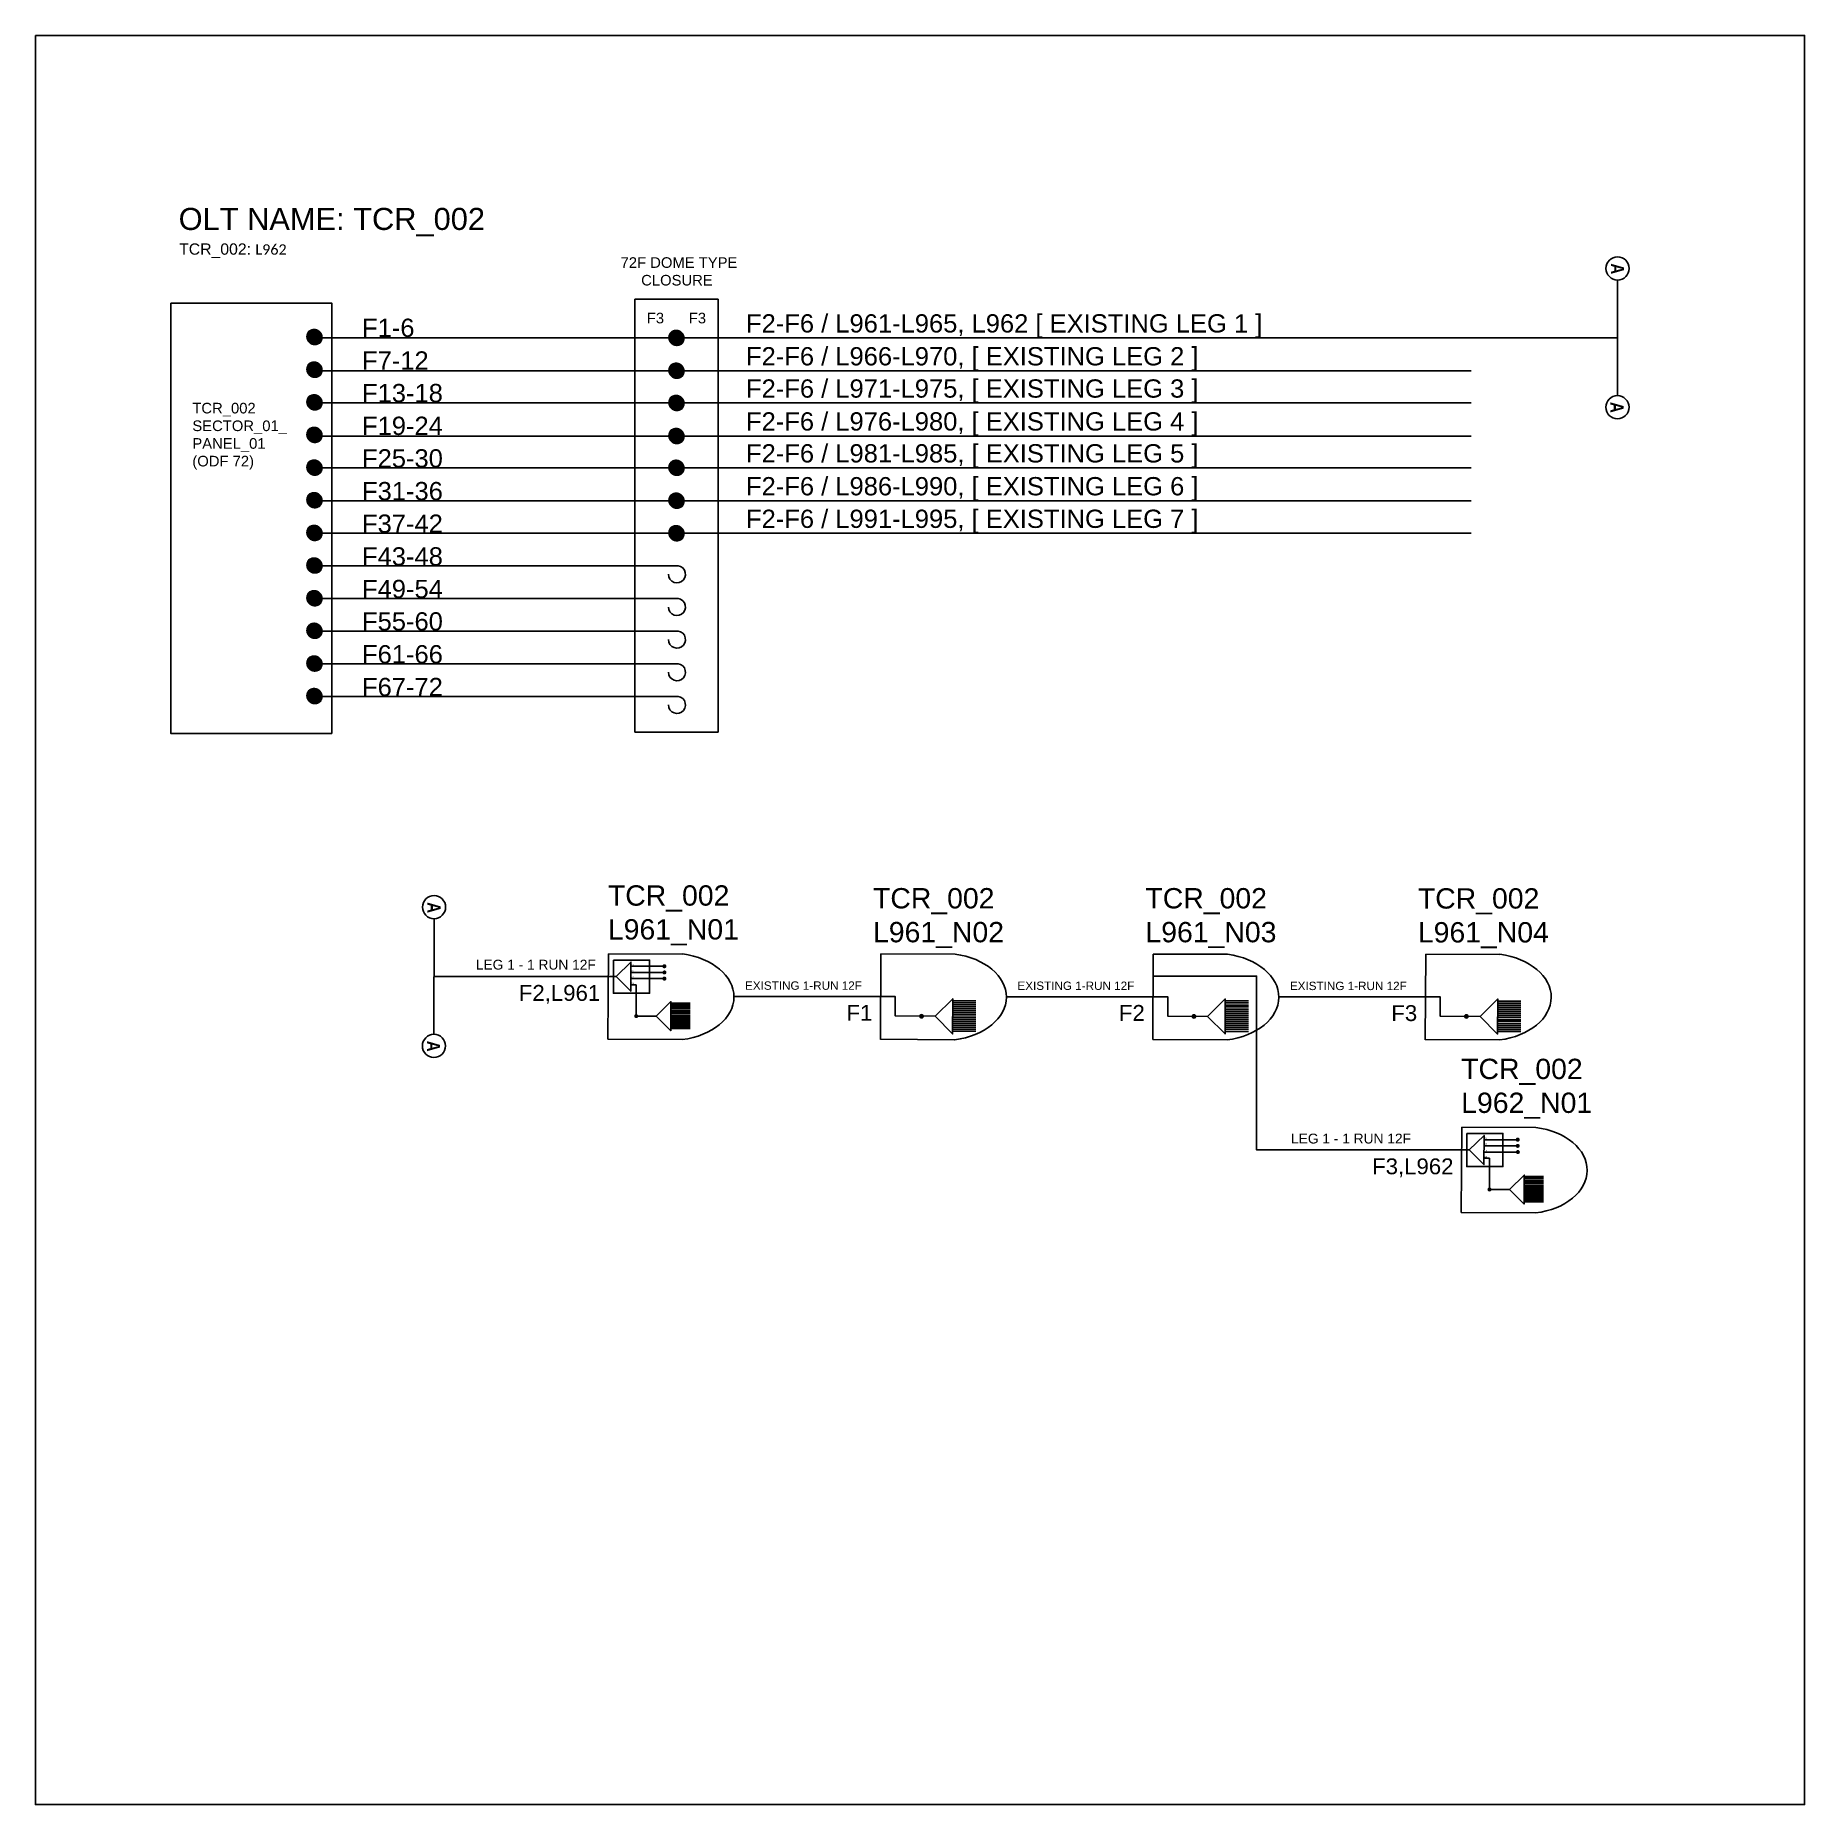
# Model space of a CAD drawing. Header units: metres. Extents: x 0 to 13977865, y -133221 to 11617873.
# Drawn here: x 13962750 to 13963837, y 755995 to 757081 of the extents above; entities that cross this region are included whole.
import ezdxf
from ezdxf.enums import TextEntityAlignment as Align

# ---------------------------------------------------------------- set-up
doc = ezdxf.new("R2010")
doc.units = ezdxf.units.M
doc.header["$MEASUREMENT"] = 0
doc.linetypes.add('AERCAB', pattern=[3, 2, -1])
for name, color, linetype in [('4', 7, 'Continuous'), ('CUTTING_MARK', 6, 'Continuous'), ('GRID', 4, 'Continuous'), ('P-AERIAL_FOC', 1, 'AERCAB'), ('ROAD PAVEMENT', 7, 'Continuous')]:
    doc.layers.add(name, color=color, linetype=linetype)
doc.styles.add('BOLD', font='swisscbo.ttf')
doc.styles.add('ROMANS', font='romans')
doc.styles.get("Standard").update_dxf_attribs({"font": 'arial.ttf'})

msp = doc.modelspace()

# ---------------------------------------------------------------- texts
at = {"color": 242, "true_color": 0xcd2027, "insert": (13962838.4, 756975.3), "char_height": 13.539, "attachment_point": 1}
msp.add_mtext_dynamic_manual_height_columns('OLT NAME: TCR_002', width=279.309, gutter_width=67.7, heights=[5.28], dxfattribs=at)
at = {"attachment_point": 1}
for s, width, gutter_width, heights, insert, char_height in [('\\pxa0.66667,sm1.07917;TCR_002: {\\fCalibri|b0|i0|c0|p34;\\H0.91667x;L962}', 271.456, 128, [86.6], (13962838.7, 756953.5), 6.93), ('72F DOME TYPE\\P     CLOSURE', 73.922, 32.5, [0], (13963109.8, 756945), 6.507), ('{\\C1;F3      F3}', 73.922, 32.5, [0], (13963125.9, 756910.9), 6.507), ('F2-F6 / L961-L965, L962 [ EXISTING LEG 1 ]', 472.278, 56.1, [0], (13963186.8, 756910), 11.22), ('F1-6', 51.768, 56.1, [0], (13962951, 756907.3), 11.22), ('F7-12', 51.768, 56.1, [0], (13962951, 756887.2), 11.22), ('F2-F6 / L966-L970, [ EXISTING LEG 2 ]', 472.278, 56.1, [0], (13963186.8, 756889.8), 11.22), ('F13-18', 51.768, 56.1, [0], (13962951, 756867.2), 11.22), ('F2-F6 / L971-L975, [ EXISTING LEG 3 ]', 472.278, 56.1, [0], (13963186.8, 756870), 11.22), ('TCR_002^JSECTOR_01_\\PPANEL_01^J(ODF 72)', 172.538, 32.5, [0], (13962846.8, 756855.6), 6.507), ('F19-24', 79.241, 56.1, [0], (13962951, 756847.1), 11.22), ('F2-F6 / L976-L980, [ EXISTING LEG 4 ]', 472.278, 56.1, [14.5], (13963186.8, 756849.8), 11.22), ('F25-30', 80.727, 56.1, [0], (13962951, 756827.1), 11.22), ('F2-F6 / L981-L985, [ EXISTING LEG 5 ]', 472.278, 56.1, [0], (13963186.8, 756830.2), 11.22), ('F31-36', 75.034, 56.1, [0], (13962951, 756807), 11.22), ('F2-F6 / L986-L990, [ EXISTING LEG 6 ]', 472.278, 56.1, [0], (13963186.8, 756810), 11.22), ('F2-F6 / L991-L995, [ EXISTING LEG 7 ]', 472.278, 56.1, [0], (13963186.8, 756790), 11.22), ('F37-42', 51.768, 56.1, [0], (13962951, 756787), 11.22), ('F43-48', 86.102, 56.1, [0], (13962951, 756766.9), 11.22), ('F49-54', 51.768, 56.1, [0], (13962951, 756746.9), 11.22), ('F55-60', 66.992, 56.1, [0], (13962951, 756727), 11.22), ('F61-66', 83.993, 56.1, [0], (13962951, 756706.8), 11.22), ('F67-72', 51.768, 56.1, [0], (13962951, 756686.7), 11.22), ('LEG 1 - 1 RUN 12F', 170.685, 30.2, [0], (13963020.9, 756513.6), 6.045), ('F1', 4.028, 6.2, [0], (13963116, 756510.8), 1.24), ('F2', 4.028, 6.2, [0], (13963116, 756507), 1.24), ('F2,L961', 9.75, 6.2, [0], (13963047.3, 756498.1), 9.75), ('F3', 4.028, 6.2, [0], (13963116, 756503.3), 1.24), ('F4', 4.028, 6.2, [0], (13963116, 756499.5), 1.24), ('{\\C7;EXISTING 1-RUN 12F}', 103.59, 18.3, [0], (13963186.2, 756500.3), 5.137), ('{\\C7;EXISTING 1-RUN 12F}', 103.59, 18.3, [0], (13963353.5, 756500.2), 5.137), ('{\\C7;EXISTING 1-RUN 12F}', 103.59, 18.3, [0], (13963520.8, 756500.1), 5.137), ('{\\C1;LEG 1 - 1 RUN 12F}', 170.685, 30.2, [0], (13963521.5, 756406.8), 6.045), ('F1', 4.028, 6.2, [0], (13963640, 756404.3), 1.24), ('F2', 4.028, 6.2, [0], (13963640, 756400.6), 1.24), ('{\\C1;F3,L962}', 9.75, 6.2, [0], (13963571.3, 756391.6), 9.75), ('F3', 4.028, 6.2, [0], (13963640, 756396.8), 1.24), ('F4', 4.028, 6.2, [0], (13963640, 756393), 1.24)]:
    msp.add_mtext_dynamic_manual_height_columns(s, width=width, gutter_width=gutter_width, heights=heights, dxfattribs=dict(at, insert=insert, char_height=char_height))
at = {"color": 4, "char_height": 12.479, "attachment_point": 1}
for s, width, gutter_width, heights, insert in [('{\\C0;TCR_002\\P\\C256;L961\\C0;_N01}', 91.898, 62.4, [0], (13963102, 756559.3)), ('{\\C0;TCR_002\\P\\C256;L961_N02}', 90.25, 0, [81.5], (13963264.8, 756557.6)), ('{\\C0;TCR_002\\P\\C256;L961_N03}', 90.25, 0, [81.5], (13963432.1, 756557.6)), ('{\\C0;TCR_002\\P\\C256;L961_N04}', 90.25, 0, [81.5], (13963599.4, 756557.5)), ('{\\C1;TCR_002\\PL962_N01}', 91.898, 62.4, [0], (13963626, 756452.8))]:
    msp.add_mtext_dynamic_manual_height_columns(s, width=width, gutter_width=gutter_width, heights=heights, dxfattribs=dict(at, insert=insert))
at = {"layer": '4', "color": 5, "linetype": 'Continuous', "char_height": 9.75, "attachment_point": 1}
for s, insert in [('{\\C7;F1}', (13963248.5, 756485.9)), ('{\\C7;F2}', (13963415.8, 756485.8)), ('{\\C7;F3}', (13963583.1, 756485.7))]:
    msp.add_mtext_dynamic_manual_height_columns(s, width=9.75, gutter_width=6.2, heights=[0], dxfattribs=dict(at, insert=insert))

# ---------------------------------------------------------------- blocks, each defined once
blk = doc.blocks.new('A$C3C160BD6')
at = {"color": 6}
blk.add_lwpolyline([(-14.99, 0.01), (14.99, -0.01)], dxfattribs=at)
for centre in [(-17.99, 0.01), (17.99, -0.01)]:
    blk.add_circle(centre, 3, dxfattribs=at)
at = {"color": 7}
for tag, height, style, p in [('A', 3.43, 'BOLD', (-17.99, 0.01)), ("A'", 3.43, 'BOLD', (17.99, -0.01)), ('SHT_NO', 1.71, 'ROMANS', (0, -1.87))]:
    blk.add_attdef(tag, text='', height=height, rotation=359.9838, dxfattribs=dict(at, style=style)).set_placement(p, align=Align.MIDDLE_CENTER)
blk = doc.blocks.new('Dummy NAP')
at = {"layer": 'P-AERIAL_FOC', "linetype": 'Continuous'}
for points in [[(-1214.5, 1597), (-1226.5, 1597, 1), (-1226.5, 1585.2), (-1214.5, 1585.2, 1)], [(-1214.5, 1596.2), (-1226.5, 1596.2, 1), (-1226.5, 1586), (-1214.5, 1586, 1)]]:
    blk.add_lwpolyline(points, format="xyb", close=True, dxfattribs=at)
for points in [[(-1222.1, 1596.2), (-1222.9, 1586.8), (-1212, 1591), (-1222.1, 1596.2)], [(-1221.9, 1587.2), (-1222, 1586.2), (-1211, 1591), (-1221, 1596.2), (-1221.1, 1595.7)]]:
    blk.add_lwpolyline(points, dxfattribs=at)
at = {"layer": 'P-AERIAL_FOC', "insert": (-1226.7, 1593.3), "char_height": 4.61, "attachment_point": 1}
blk.add_mtext_dynamic_manual_height_columns('DN', width=166.253, gutter_width=23.1, heights=[0], dxfattribs=at)
at = {"layer": 'P-AERIAL_FOC', "color": 250}
for tag, p in [('HOMINGPLAID', (-1245.9, 1607.3)), ('SITEPLAID', (-1240.8, 1602.5)), ('C0D0', (-1231.6, 1597.4))]:
    blk.add_attdef(tag, p, '', height=4.61, dxfattribs=at)

# ---------------------------------------------------------------- hatches: boundary and pattern name
h = msp.add_hatch()
h.set_pattern_fill('ANSI31', color=1, scale=0.125916)
h.set_pattern_definition([(45, (13826946.741494, 746370.473934), (-0.011129475099, 0.011129475099), [])])
edge = h.paths.add_edge_path()
edge.add_arc((13962921.8, 756896), 4.8, 0, 360)
h = msp.add_hatch()
h.set_pattern_fill('ANSI31', color=1, scale=0.125916)
h.set_pattern_definition([(45, (13826946.741494, 746370.430365), (-0.011129475099, 0.011129475099), [])])
edge = h.paths.add_edge_path()
edge.add_arc((13962921.8, 756896), 4.8, 0, 360)
h = msp.add_hatch()
h.set_pattern_fill('ANSI31', color=1, scale=0.125916)
h.set_pattern_definition([(45, (13827169.120267, 746369.977381), (-0.011129475099, 0.011129475099), [])])
edge = h.paths.add_edge_path()
edge.add_arc((13963144.1, 756895.5), 4.8, 0, 360)
h = msp.add_hatch()
h.set_pattern_fill('ANSI31', color=1, scale=0.125916)
h.set_pattern_definition([(45, (13826946.741494, 746350.425094), (-0.011129475099, 0.011129475099), [])])
edge = h.paths.add_edge_path()
edge.add_arc((13962921.8, 756876), 4.8, 0, 360)
h = msp.add_hatch()
h.set_pattern_fill('ANSI31', color=1, scale=0.125916)
h.set_pattern_definition([(45, (13826946.741494, 746350.381525), (-0.011129475099, 0.011129475099), [])])
edge = h.paths.add_edge_path()
edge.add_arc((13962921.8, 756875.9), 4.8, 0, 360)
h = msp.add_hatch()
h.set_pattern_fill('ANSI31', color=1, scale=0.125916)
h.set_pattern_definition([(45, (13827169.120267, 746349.746914), (-0.011129475099, 0.011129475099), [])])
edge = h.paths.add_edge_path()
edge.add_arc((13963144.1, 756875.3), 4.8, 0, 360)
h = msp.add_hatch()
h.set_pattern_fill('ANSI31', color=1, scale=0.125916)
h.set_pattern_definition([(45, (13826946.741494, 746330.376253), (-0.011129475099, 0.011129475099), [])])
edge = h.paths.add_edge_path()
edge.add_arc((13962921.8, 756855.9), 4.8, 0, 360)
h = msp.add_hatch()
h.set_pattern_fill('ANSI31', color=1, scale=0.125916)
h.set_pattern_definition([(45, (13827169.120267, 746329.92327), (-0.011129475099, 0.011129475099), [])])
edge = h.paths.add_edge_path()
edge.add_arc((13963144.1, 756855.5), 4.8, 0, 360)
h = msp.add_hatch()
h.set_pattern_fill('ANSI31', color=1, scale=0.125916)
h.set_pattern_definition([(45, (13826946.741494, 746310.327413), (-0.011129475099, 0.011129475099), [])])
edge = h.paths.add_edge_path()
edge.add_arc((13962921.8, 756835.9), 4.8, 0, 360)
h = msp.add_hatch()
h.set_pattern_fill('ANSI31', color=1, scale=0.125916)
h.set_pattern_definition([(45, (13827169.120267, 746309.692803), (-0.011129475099, 0.011129475099), [])])
edge = h.paths.add_edge_path()
edge.add_arc((13963144.1, 756835.2), 4.8, 0, 360)
h = msp.add_hatch()
h.set_pattern_fill('ANSI31', color=1, scale=0.125916)
h.set_pattern_definition([(45, (13826946.741494, 746290.278573), (-0.011129475099, 0.011129475099), [])])
edge = h.paths.add_edge_path()
edge.add_arc((13962921.8, 756815.8), 4.8, 0, 360)
h = msp.add_hatch()
h.set_pattern_fill('ANSI31', color=1, scale=0.125916)
h.set_pattern_definition([(45, (13827169.120267, 746290.170377), (-0.011129475099, 0.011129475099), [])])
edge = h.paths.add_edge_path()
edge.add_arc((13963144.1, 756815.7), 4.8, 0, 360)
h = msp.add_hatch()
h.set_pattern_fill('ANSI31', color=1, scale=0.125916)
h.set_pattern_definition([(45, (13826946.741494, 746270.229733), (-0.011129475099, 0.011129475099), [])])
edge = h.paths.add_edge_path()
edge.add_arc((13962921.8, 756795.8), 4.8, 0, 360)
h = msp.add_hatch()
h.set_pattern_fill('ANSI31', color=1, scale=0.125916)
h.set_pattern_definition([(45, (13827169.120267, 746269.935468), (-0.011129475099, 0.011129475099), [])])
edge = h.paths.add_edge_path()
edge.add_arc((13963144.1, 756795.5), 4.8, 0, 360)
h = msp.add_hatch()
h.set_pattern_fill('ANSI31', color=1, scale=0.125916)
h.set_pattern_definition([(45, (13826946.741494, 746250.180893), (-0.011129475099, 0.011129475099), [])])
edge = h.paths.add_edge_path()
edge.add_arc((13962921.8, 756775.7), 4.8, 0, 360)
h = msp.add_hatch()
h.set_pattern_fill('ANSI31', color=1, scale=0.125916)
h.set_pattern_definition([(45, (13827169.120267, 746249.981908), (-0.011129475099, 0.011129475099), [])])
edge = h.paths.add_edge_path()
edge.add_arc((13963144.1, 756775.5), 4.8, 0, 360)
h = msp.add_hatch()
h.set_pattern_fill('ANSI31', color=1, scale=0.125916)
h.set_pattern_definition([(45, (13826946.741494, 746230.132053), (-0.011129475099, 0.011129475099), [])])
edge = h.paths.add_edge_path()
edge.add_arc((13962921.8, 756755.7), 4.8, 0, 360)
h = msp.add_hatch()
h.set_pattern_fill('ANSI31', color=1, scale=0.125916)
h.set_pattern_definition([(45, (13826946.741494, 746210.083213), (-0.011129475099, 0.011129475099), [])])
edge = h.paths.add_edge_path()
edge.add_arc((13962921.8, 756735.6), 4.8, 0, 360)
h = msp.add_hatch()
h.set_pattern_fill('ANSI31', color=1, scale=0.125916)
h.set_pattern_definition([(45, (13826946.741494, 746190.034373), (-0.011129475099, 0.011129475099), [])])
edge = h.paths.add_edge_path()
edge.add_arc((13962921.8, 756715.6), 4.8, 0, 360)
h = msp.add_hatch()
h.set_pattern_fill('ANSI31', color=1, scale=0.125916)
h.set_pattern_definition([(45, (13826946.741494, 746169.985532), (-0.011129475099, 0.011129475099), [])])
edge = h.paths.add_edge_path()
edge.add_arc((13962921.8, 756695.5), 4.8, 0, 360)
h = msp.add_hatch()
h.set_pattern_fill('ANSI31', color=1, scale=0.125916)
h.set_pattern_definition([(45, (13826946.741494, 746149.936692), (-0.011129475099, 0.011129475099), [])])
edge = h.paths.add_edge_path()
edge.add_arc((13962921.8, 756675.5), 4.8, 0, 360)
h = msp.add_hatch(color=1)
h.dxf.hatch_style = 1
edge = h.paths.add_edge_path()
edge.add_arc((13963136.7, 756509.6), 1.26, 0, 360)
h = msp.add_hatch(color=1)
h.dxf.hatch_style = 1
edge = h.paths.add_edge_path()
edge.add_arc((13963136.7, 756505.8), 1.26, 0, 360)
h = msp.add_hatch(color=1)
h.dxf.hatch_style = 1
edge = h.paths.add_edge_path()
edge.add_arc((13963136.7, 756502), 1.26, 0, 360)
h = msp.add_hatch(color=1)
h.dxf.hatch_style = 1
edge = h.paths.add_edge_path()
edge.add_arc((13963119.4, 756479), 1.26, 0, 360)
h = msp.add_hatch(color=1)
h.dxf.hatch_style = 1
edge = h.paths.add_edge_path()
edge.add_arc((13963660.7, 756403.1), 1.26, 0, 360)
h = msp.add_hatch(color=1)
h.dxf.hatch_style = 1
edge = h.paths.add_edge_path()
edge.add_arc((13963660.7, 756399.3), 1.26, 0, 360)
h = msp.add_hatch(color=1)
h.dxf.hatch_style = 1
edge = h.paths.add_edge_path()
edge.add_arc((13963660.8, 756395.5), 1.26, 0, 360)
h = msp.add_hatch(color=1)
h.dxf.hatch_style = 1
edge = h.paths.add_edge_path()
edge.add_arc((13963643.4, 756372.5), 1.26, 0, 360)
at = {"layer": '4', "linetype": 'Continuous'}
h = msp.add_hatch(color=5, dxfattribs=at)
h.dxf.hatch_style = 1
edge = h.paths.add_edge_path()
edge.add_arc((13963294.6, 756478.9), 1.51, 0, 360)
h = msp.add_hatch(color=5, dxfattribs=at)
h.dxf.hatch_style = 1
edge = h.paths.add_edge_path()
edge.add_arc((13963461.9, 756478.8), 1.51, 0, 360)
h = msp.add_hatch(color=5, dxfattribs=at)
h.dxf.hatch_style = 1
edge = h.paths.add_edge_path()
edge.add_arc((13963629.2, 756478.8), 1.51, 0, 360)

# ---------------------------------------------------------------- linework, layer by layer
for points in [[(13962833.5, 756916.9), (13962932.4, 756916.9), (13962932.4, 756652.6), (13962833.5, 756652.6)], [(13963118.6, 756919.2), (13963169.7, 756919.2), (13963169.7, 756653.4), (13963118.6, 756653.4)]]:
    msp.add_lwpolyline(points, close=True)
for points in [[(13962921.8, 756895.5), (13963118.6, 756895.5)], [(13962921.8, 756895.5), (13963632.2, 756895.5)], [(13963118.6, 756895.5), (13963143.5, 756895.5)], [(13962920.6, 756875.3), (13963118.6, 756875.3)], [(13962921.8, 756875.3), (13963118.6, 756875.3)], [(13962921.8, 756875.3), (13963632.2, 756875.3)], [(13963118.6, 756875.3), (13963143.5, 756875.3)], [(13963118.6, 756875.3), (13963143.5, 756875.3)], [(13962921.8, 756855.5), (13963632.2, 756855.5)], [(13962921.8, 756835.2), (13963118.6, 756835.2)], [(13962921.8, 756835.2), (13963632.2, 756835.2)], [(13963118.6, 756835.2), (13963143.5, 756835.2)], [(13962921.8, 756815.7), (13963118.6, 756815.7)], [(13962921.8, 756815.7), (13963632.2, 756815.7)], [(13963118.6, 756815.7), (13963143.5, 756815.7)], [(13962921.8, 756795.5), (13963118.6, 756795.5)], [(13962921.8, 756795.5), (13963632.2, 756795.5)], [(13963118.6, 756795.5), (13963143.5, 756795.5)], [(13962921.8, 756775.5), (13963118.6, 756775.5)], [(13962921.8, 756775.5), (13963632.2, 756775.5)], [(13963118.6, 756775.5), (13963143.5, 756775.5)], [(13962921.8, 756755.5), (13963118.6, 756755.5)], [(13963118.6, 756755.5), (13963143.5, 756755.5)], [(13962921.8, 756735.4), (13963118.6, 756735.4)], [(13963118.6, 756735.4), (13963143.5, 756735.4)], [(13962921.8, 756715.4), (13963118.6, 756715.4)], [(13963118.6, 756715.4), (13963143.5, 756715.4)], [(13962921.8, 756695.3), (13963118.6, 756695.3)], [(13963118.6, 756695.3), (13963143.5, 756695.3)], [(13962921.8, 756675.3), (13963118.6, 756675.3)], [(13963118.6, 756675.3), (13963143.5, 756675.3)]]:
    msp.add_lwpolyline(points)
at = {"color": 5}
for points in [[(13963632.2, 756895.5), (13963722, 756895.5)], [(13963116, 756509.6), (13963136.5, 756509.6)], [(13963107, 756503.3), (13962995.2, 756503.3)], [(13963140.7, 756486.9), (13963152.5, 756486.9)], [(13963140.7, 756485.9), (13963152.5, 756485.9)], [(13963140.7, 756484.8), (13963152.5, 756484.8)], [(13963140.7, 756483.8), (13963152.5, 756483.8)], [(13963140.7, 756482.7), (13963152.5, 756482.7)], [(13963140.7, 756481.7), (13963152.5, 756481.7)], [(13963140.7, 756480.7), (13963152.5, 756480.7)], [(13963140.7, 756479.6), (13963152.5, 756479.6)], [(13963140.7, 756478.6), (13963152.5, 756478.6)], [(13963140.7, 756477.6), (13963152.5, 756477.6)], [(13963140.7, 756476.5), (13963152.5, 756476.5)], [(13963140.7, 756475.5), (13963152.5, 756475.5)], [(13963140.7, 756474.4), (13963152.5, 756474.4)], [(13963140.7, 756473.4), (13963152.5, 756473.4)], [(13963140.7, 756472.4), (13963152.5, 756472.4)], [(13963140.7, 756471.3), (13963152.5, 756471.3)], [(13963640, 756403.1), (13963660.5, 756403.1)]]:
    msp.add_lwpolyline(points, dxfattribs=at)
for points in [[(13963105.4, 756513.4), (13963127.6, 756513.4), (13963127.6, 756493), (13963105.4, 756493)], [(13963179.4, 756490.7), (13963179.4, 756490.7)], [(13963703.4, 756384.2), (13963703.4, 756384.2)]]:
    msp.add_lwpolyline(points, close=True, dxfattribs=at)
at = {"color": 30}
for points in [[(13963116, 756505.8), (13963136.7, 756505.8)], [(13963640, 756399.3), (13963660.7, 756399.3)]]:
    msp.add_lwpolyline(points, dxfattribs=at)
at = {"color": 3}
for points in [[(13963116, 756502), (13963136.7, 756502)], [(13963640, 756395.5), (13963660.7, 756395.5)]]:
    msp.add_lwpolyline(points, dxfattribs=at)
at = {"color": 36, "true_color": 0x873208}
for points in [[(13963116, 756498.2), (13963119.4, 756498.2)], [(13963119.4, 756498.2), (13963119.4, 756479)], [(13963131.7, 756479), (13963119.4, 756479)], [(13963640, 756391.7), (13963643.4, 756391.7)], [(13963643.4, 756391.7), (13963643.4, 756372.5)], [(13963655.7, 756372.5), (13963643.4, 756372.5)]]:
    msp.add_lwpolyline(points, dxfattribs=at)
at = {"layer": '4', "color": 5, "linetype": 'Continuous'}
for p, q in [((13963102, 756464.8), (13963102.3, 756517.3)), ((13963102.3, 756517.3), (13963147.9, 756517.1)), ((13963269.3, 756464.7), (13963269.6, 756517.2)), ((13963269.6, 756517.2), (13963315.2, 756517)), ((13963436.6, 756464.6), (13963436.9, 756517.1)), ((13963436.9, 756517.1), (13963482.5, 756517)), ((13963603.9, 756464.5), (13963604.2, 756517.1)), ((13963604.2, 756517.1), (13963649.8, 756516.9)), ((13963147.6, 756464.6), (13963102, 756464.9)), ((13963314.9, 756464.5), (13963269.3, 756464.8)), ((13963482.2, 756464.4), (13963436.6, 756464.7)), ((13963649.5, 756464.4), (13963603.9, 756464.6))]:
    msp.add_line(p, q, dxfattribs=at)
at = {"layer": '4', "color": 1, "linetype": 'Continuous'}
for p, q in [((13963626, 756358.3), (13963626.3, 756410.8)), ((13963626.3, 756410.8), (13963671.9, 756410.6)), ((13963671.6, 756358.1), (13963626, 756358.4))]:
    msp.add_line(p, q, dxfattribs=at)
at = {"layer": '4', "color": 5, "linetype": 'Continuous'}
for points in [[(13963107, 756503.3), (13963116, 756494.3), (13963116.1, 756512.2), (13963107, 756503.3)], [(13963131.7, 756479), (13963140.6, 756470), (13963140.7, 756487.9), (13963131.7, 756479)], [(13963179.4, 756491), (13963269.4, 756491)], [(13963303, 756478.9), (13963278.5, 756479.1), (13963278.5, 756491), (13963269.4, 756491)], [(13963303, 756478.9), (13963313.7, 756468.1), (13963313.8, 756489.6), (13963303, 756478.9)], [(13963313.8, 756488.4), (13963328, 756488.4)], [(13963313.8, 756487.1), (13963328, 756487.1)], [(13963313.8, 756485.9), (13963328, 756485.9)], [(13963346.7, 756490.9), (13963436.7, 756490.9)], [(13963470.3, 756478.8), (13963445.8, 756479), (13963445.8, 756490.9), (13963436.7, 756490.9)], [(13963470.3, 756478.8), (13963481, 756468), (13963481.1, 756489.5), (13963470.3, 756478.8)], [(13963481.1, 756488.3), (13963495.3, 756488.3)], [(13963481.1, 756487.1), (13963495.3, 756487.1)], [(13963481.1, 756485.8), (13963495.3, 756485.8)], [(13963514, 756490.8), (13963604, 756490.8)], [(13963637.6, 756478.8), (13963613.1, 756478.9), (13963613.1, 756490.8), (13963604, 756490.8)], [(13963637.6, 756478.8), (13963648.3, 756467.9), (13963648.4, 756489.5), (13963637.6, 756478.8)], [(13963648.4, 756488.2), (13963662.6, 756488.2)], [(13963648.4, 756487), (13963662.6, 756487)], [(13963648.4, 756485.7), (13963662.6, 756485.7)], [(13963313.8, 756484.6), (13963328, 756484.6)], [(13963313.8, 756483.4), (13963328, 756483.4)], [(13963313.8, 756482.2), (13963328, 756482.2)], [(13963313.8, 756480.9), (13963328, 756480.9)], [(13963313.8, 756479.7), (13963328, 756479.7)], [(13963313.8, 756478.4), (13963328, 756478.4)], [(13963313.8, 756477.2), (13963328, 756477.2)], [(13963313.8, 756475.9), (13963328, 756475.9)], [(13963313.8, 756474.7), (13963328, 756474.7)], [(13963481.1, 756484.6), (13963495.3, 756484.6)], [(13963481.1, 756483.3), (13963495.3, 756483.3)], [(13963481.1, 756482.1), (13963495.3, 756482.1)], [(13963481.1, 756480.8), (13963495.3, 756480.8)], [(13963481.1, 756479.6), (13963495.3, 756479.6)], [(13963481.1, 756478.3), (13963495.3, 756478.3)], [(13963481.1, 756477.1), (13963495.3, 756477.1)], [(13963481.1, 756475.8), (13963495.3, 756475.8)], [(13963481.1, 756474.6), (13963495.3, 756474.6)], [(13963648.4, 756484.5), (13963662.6, 756484.5)], [(13963648.4, 756483.2), (13963662.6, 756483.2)], [(13963648.4, 756482), (13963662.6, 756482)], [(13963648.4, 756480.7), (13963662.6, 756480.7)], [(13963648.4, 756479.5), (13963662.6, 756479.5)], [(13963648.4, 756478.3), (13963662.6, 756478.3)], [(13963648.4, 756477), (13963662.6, 756477)], [(13963648.4, 756475.8), (13963662.6, 756475.8)], [(13963648.4, 756474.5), (13963662.6, 756474.5)], [(13963313.8, 756473.4), (13963328, 756473.4)], [(13963313.8, 756472.2), (13963328, 756472.2)], [(13963313.8, 756471), (13963328, 756471)], [(13963313.8, 756469.7), (13963328, 756469.7)], [(13963481.1, 756473.4), (13963495.3, 756473.4)], [(13963481.1, 756472.1), (13963495.3, 756472.1)], [(13963481.1, 756470.9), (13963495.3, 756470.9)], [(13963481.1, 756469.6), (13963495.3, 756469.6)], [(13963648.4, 756473.3), (13963662.6, 756473.3)], [(13963648.4, 756472), (13963662.6, 756472)], [(13963648.4, 756470.8), (13963662.6, 756470.8)], [(13963648.4, 756469.5), (13963662.6, 756469.5)]]:
    msp.add_lwpolyline(points, dxfattribs=at)
at = {"layer": '4', "color": 1, "linetype": 'Continuous'}
for points in [[(13963436.8, 756503.6), (13963500.4, 756503.6), (13963500.4, 756396.8), (13963519.2, 756396.8)], [(13963631, 756396.8), (13963519.2, 756396.8)], [(13963655.7, 756372.5), (13963664.6, 756363.5), (13963664.7, 756381.4), (13963655.7, 756372.5)], [(13963664.7, 756380.4), (13963676.5, 756380.4)], [(13963664.7, 756379.4), (13963676.5, 756379.4)], [(13963664.7, 756378.3), (13963676.5, 756378.3)], [(13963664.7, 756377.3), (13963676.5, 756377.3)], [(13963664.7, 756376.3), (13963676.5, 756376.3)], [(13963664.7, 756375.2), (13963676.5, 756375.2)], [(13963664.7, 756374.2), (13963676.5, 756374.2)], [(13963664.7, 756373.2), (13963676.5, 756373.2)], [(13963664.7, 756372.1), (13963676.5, 756372.1)], [(13963664.7, 756371.1), (13963676.5, 756371.1)], [(13963664.7, 756370), (13963676.5, 756370)], [(13963664.7, 756369), (13963676.5, 756369)], [(13963664.7, 756368), (13963676.5, 756368)], [(13963664.7, 756366.9), (13963676.5, 756366.9)], [(13963664.7, 756365.9), (13963676.5, 756365.9)], [(13963664.7, 756364.9), (13963676.5, 756364.9)]]:
    msp.add_lwpolyline(points, dxfattribs=at)
at = {"layer": '4', "color": 3, "linetype": 'Continuous'}
msp.add_lwpolyline([(13963629.4, 756406.9), (13963651.6, 756406.9), (13963651.6, 756386.6), (13963629.4, 756386.6)], close=True, dxfattribs=at)
msp.add_lwpolyline([(13963631, 756396.8), (13963640, 756387.8), (13963640.1, 756405.7), (13963631, 756396.8)], dxfattribs=at)
at = {"layer": '4', "color": 5, "linetype": 'Continuous'}
for centre in [(13963140.7, 756490.9), (13963308, 756490.8), (13963475.3, 756490.7), (13963642.6, 756490.7)]:
    msp.add_ellipse(centre, major_axis=(38.7, -0.2), ratio=0.690295, start_param=4.896406, end_param=7.669965, dxfattribs=at)
at = {"layer": '4', "color": 1, "linetype": 'Continuous'}
msp.add_ellipse((13963664.7, 756384.4), major_axis=(38.7, -0.2), ratio=0.690295, start_param=4.896406, end_param=7.669965, dxfattribs=at)
at = {"layer": 'GRID', "lineweight": 25}
msp.add_lwpolyline([(13962750.4, 757081.2), (13963836.9, 757081.2), (13963836.9, 755994.8), (13962750.4, 755994.8)], close=True, dxfattribs=at)
at = {"layer": 'ROAD PAVEMENT'}
for centre in [(13963144.4, 756750.3), (13963144.4, 756730.2), (13963144.4, 756710.2), (13963144.4, 756690.2), (13963144.4, 756670.1)]:
    msp.add_arc(centre, 5.26, 180, 100.0339, dxfattribs=at)

# ---------------------------------------------------------------- block references
ref = msp.add_blockref('Dummy NAP', (2919622.9, -134460.5), dxfattribs=dict(xscale=0.7974615441699047, yscale=0.7974615441699047, zscale=0.7974615441699047, rotation=1.431649339285902))
ref.add_attrib('MHTYPE', 'NAP AUGMENT', dxfattribs={"color": 1, "height": 1.316, "rotation": 1.1072, "style": 'BOLD'}).set_placement((13977857.1, 786666.3), align=Align.BOTTOM_CENTER)
ref.add_attrib('MHTYPE', 'PLM_002_C01_D04', dxfattribs={"color": 1, "height": 1.316, "rotation": 1.1072, "style": 'BOLD'}).set_placement((13977857.7, 786663.8), align=Align.BOTTOM_CENTER)
at = {"layer": 'CUTTING_MARK'}
ref = msp.add_blockref('A$C3C160BD6', (13963722, 756895.5), dxfattribs=dict(at, xscale=2.368030579228429, yscale=2.368030579228429, zscale=2.368030579228429, rotation=270))
ref.add_attrib("A'", 'A', dxfattribs={"layer": '0', "color": 7, "height": 8.11, "rotation": 269.9838, "style": 'BOLD'}).set_placement((13963722, 756937.9), align=Align.MIDDLE_CENTER)
ref.add_attrib('A', 'A', dxfattribs={"layer": '0', "color": 7, "height": 8.11, "rotation": 269.9838, "style": 'BOLD'}).set_placement((13963721.7, 756852.8), align=Align.MIDDLE_CENTER)
ref = msp.add_blockref('A$C3C160BD6', (13962995.2, 756503.3), dxfattribs=dict(at, xscale=2.368030579228429, yscale=2.368030579228429, zscale=2.368030579228429, rotation=270))
ref.add_attrib("A'", 'A', dxfattribs={"layer": '0', "color": 7, "height": 8.11, "rotation": 269.9838, "style": 'BOLD'}).set_placement((13962995.2, 756545.6), align=Align.MIDDLE_CENTER)
ref.add_attrib('A', 'A', dxfattribs={"layer": '0', "color": 7, "height": 8.11, "rotation": 269.9838, "style": 'BOLD'}).set_placement((13962994.9, 756460.5), align=Align.MIDDLE_CENTER)

msp.set_redraw_order([(e.dxf.handle, doc.entitydb.next_handle()) for e in msp.query("TEXT MTEXT ATTDEF DIMENSION ARC_DIMENSION")])  # texts and dimensions are drawn at this point

doc.saveas('drawing.dxf')
